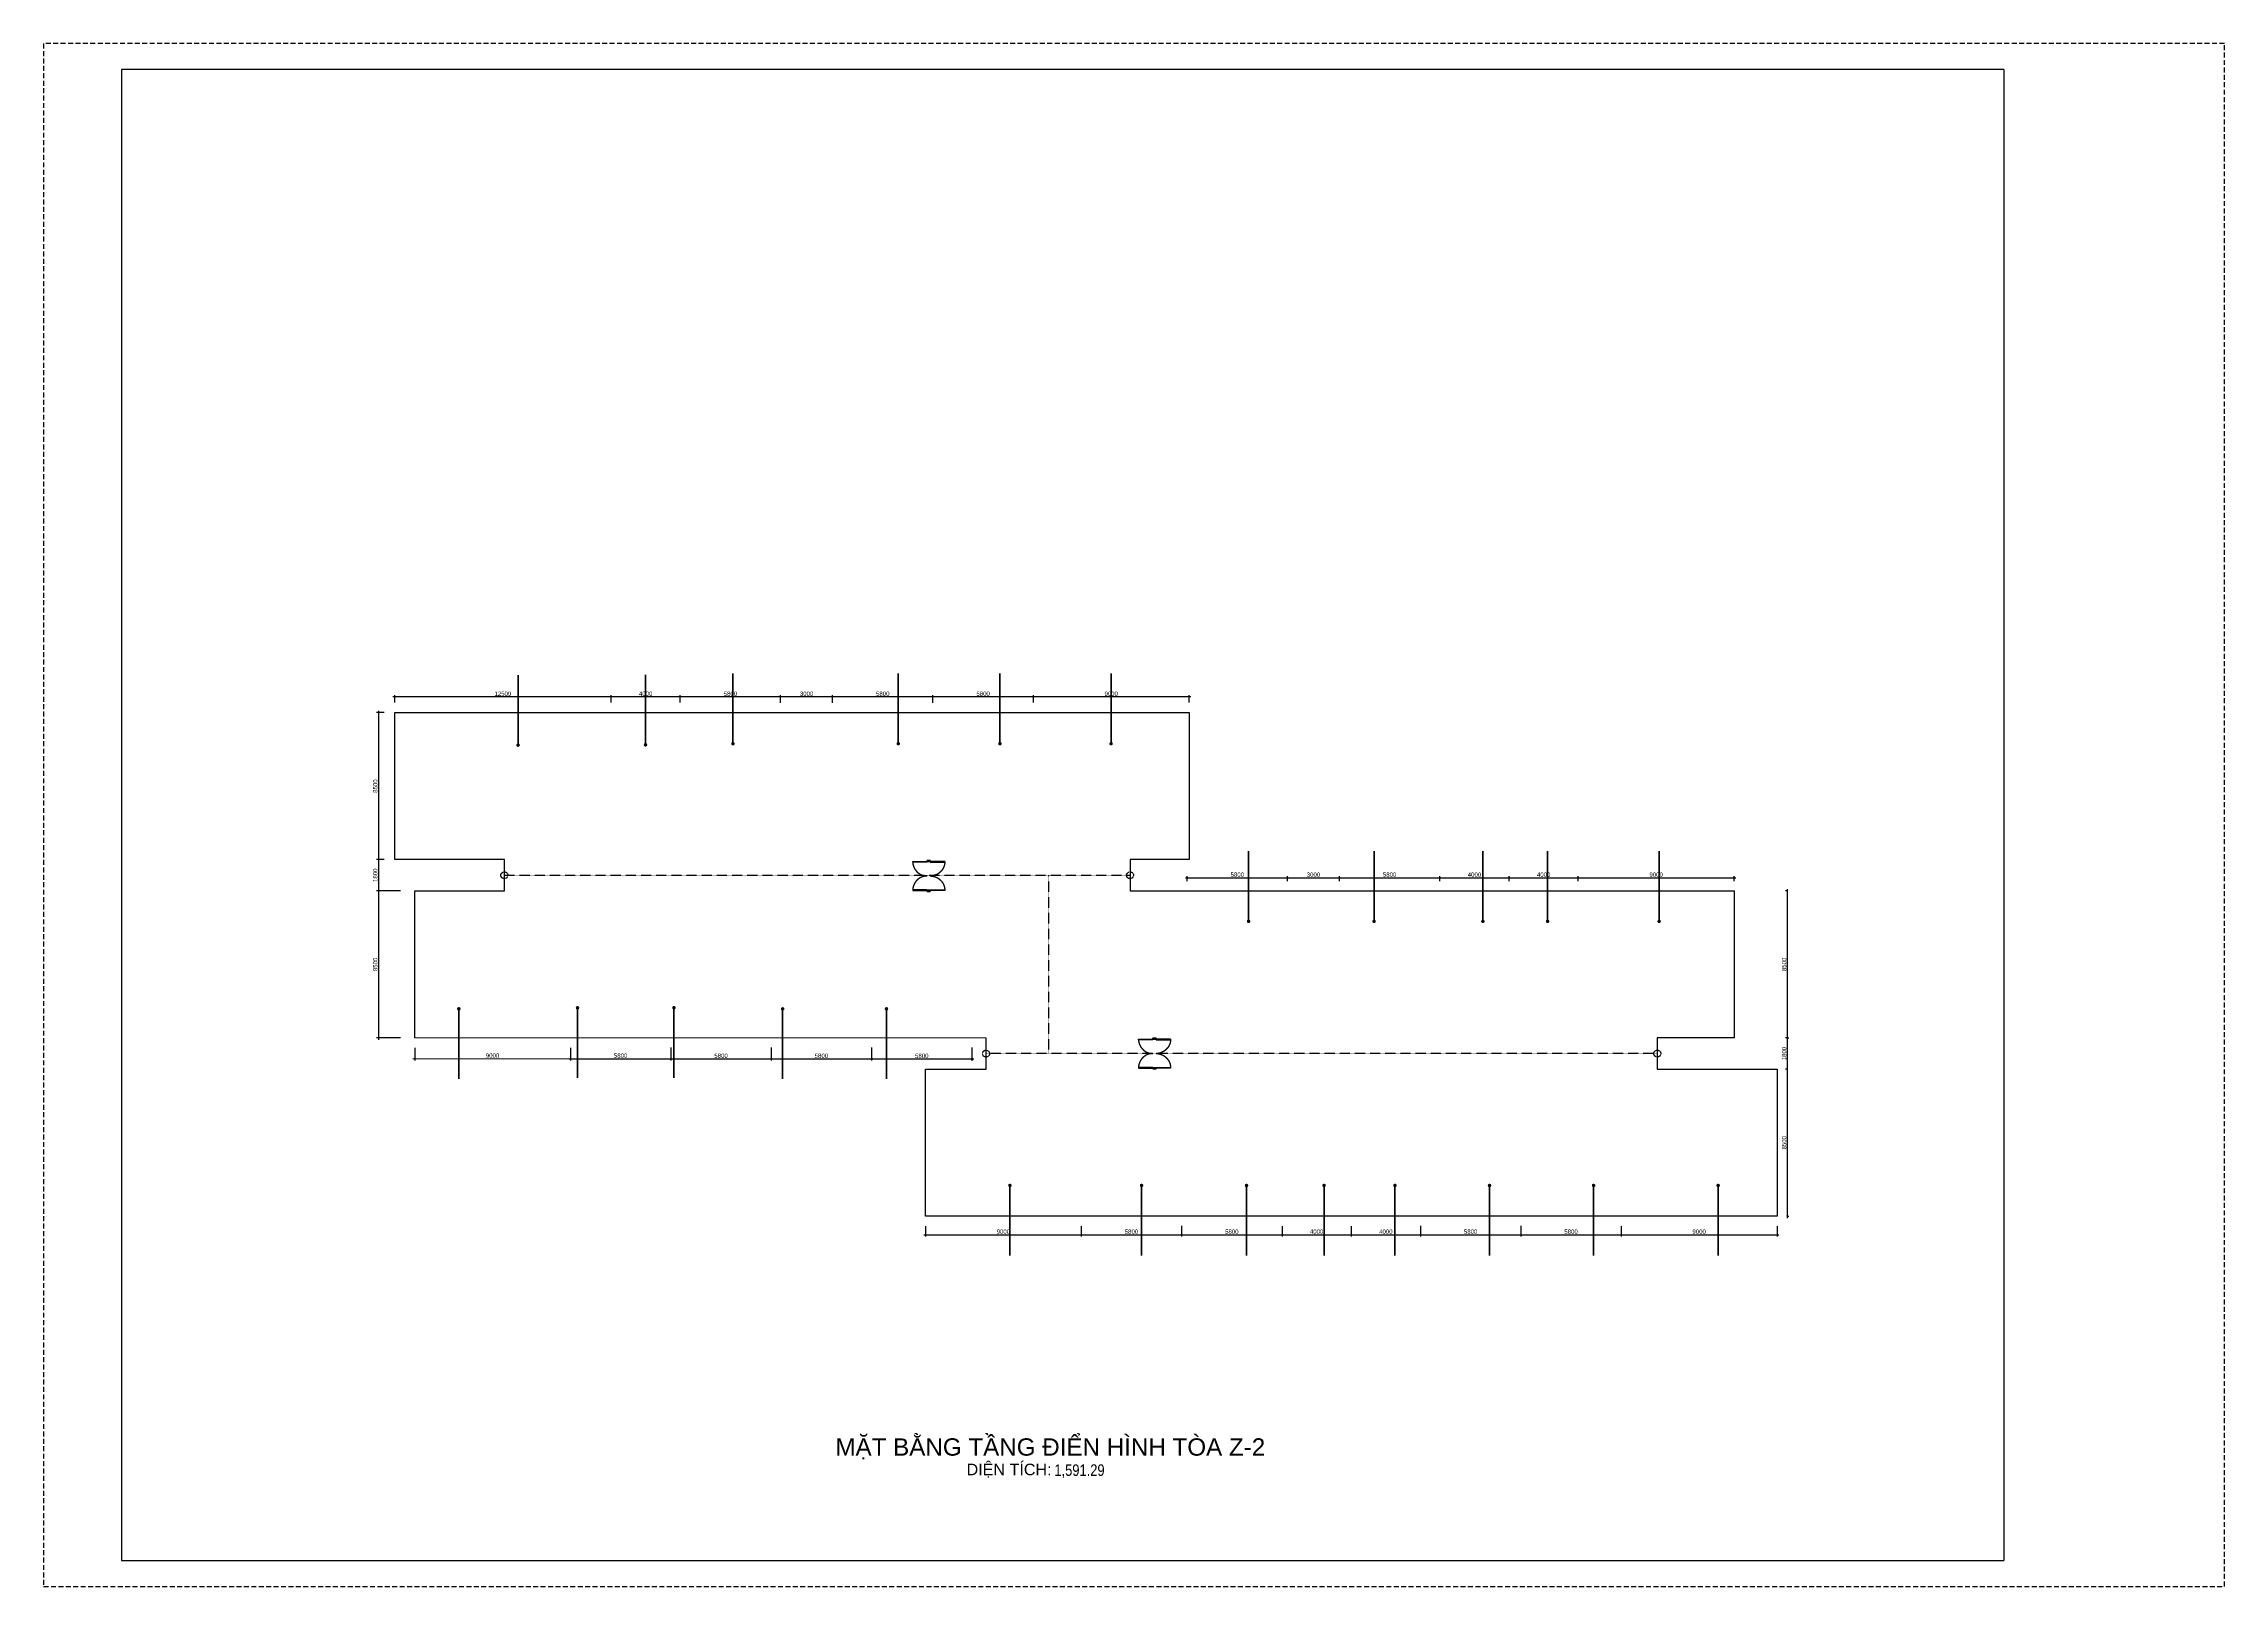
# Model space of a CAD drawing. Header units: millimetres. Extents: x 43 to 126043, y -89269 to -169.
import ezdxf
from ezdxf.enums import TextEntityAlignment as Align

# ---------------------------------------------------------------- set-up
doc = ezdxf.new("R2010")
doc.units = ezdxf.units.MM
doc.linetypes.add('HIDDEN', pattern=[9.525, 6.35, -3.175])
doc.layers.get('0').update_dxf_attribs({"color": 231})
doc.layers.get('DefPoints').update_dxf_attribs({"color": 191})
for name, color, linetype in [('A-DOOR', 142, 'Continuous'), ('MDI-BAO', 1, 'Continuous'), ('S-DIM', 231, 'Continuous')]:
    doc.layers.add(name, color=color, linetype=linetype)
doc.layers.add('A-SHBD', color=7, linetype='Continuous', lineweight=35)
doc.layers.add('A-TEXT', color=255, linetype='Continuous', lineweight=25)
doc.layers.add('MDI-HANHLANG', color=5, linetype='HIDDEN', plot=False)
doc.styles.add('250602-MB CO CAU CĂN HO X1-3A-1$0$style1', font='arial.ttf')
doc.styles.add('VTK_Arial', font='arial.ttf', dxfattribs={"width": 0.8})
doc.dimstyles.new('250602-MB CO CAU CĂN HO X1-3A-1$0$Dim_50', dxfattribs={"dimscale": 50, "dimtxt": 2, "dimasz": 1.5, "dimexe": 1, "dimexo": 0, "dimgap": 1, "dimtad": 1, "dimdec": 0, "dimlfac": -1, "dimzin": 12, "dimdsep": 46, "dimtxsty": '250602-MB CO CAU CĂN HO X1-3A-1$0$style1', "dimblk1": '250602-MB CO CAU CĂN HO X1-3A-1$0$_ARCHTICK', "dimblk2": '250602-MB CO CAU CĂN HO X1-3A-1$0$_ARCHTICK', "dimsah": 1, "dimcen": 1.5, "dimdle": 1.5, "dimclrd": 256, "dimclre": 256, "dimclrt": 2, "dimadec": 1, "dimazin": 3, "dimtm": 1e-09, "dimtfac": 0.416667, "dimtdec": 0, "dimtix": 1, "dimtmove": 2, "dimatfit": 3, "dimfxl": 7, "dimfxlon": 1, "dimtolj": 1, "dimtzin": 0, "dimlwd": -1, "dimlwe": -1, "dimarcsym": 1})
doc.dimstyles.new('A-2.5-DIM100', dxfattribs={"dimscale": 100, "dimtxt": 2.5, "dimasz": 1, "dimexe": 1, "dimexo": 0, "dimgap": 0.5, "dimtad": 1, "dimdec": 0, "dimzin": 12, "dimdsep": 46, "dimtxsty": 'VTK_Arial', "dimblk": 'ARCHTICK', "dimcen": 0, "dimdle": 1, "dimclrd": 256, "dimclre": 256, "dimclrt": 7, "dimadec": 1, "dimazin": 3, "dimtfac": 1, "dimtdec": 0, "dimtmove": 0, "dimatfit": 2, "dimfxl": 20, "dimtolj": 1, "dimtzin": 0, "dimlwd": -1, "dimlwe": -1, "dimarcsym": 0})

# ---------------------------------------------------------------- blocks, each defined once
blk = doc.blocks.new('VTK-A1_BoKhungTen')
at = {"layer": 'DefPoints', "linetype": 'HIDDEN', "ltscale": 0.3}
blk.add_lwpolyline([(0, -594), (840, -594), (840, 0), (0, 0)], close=True, dxfattribs=at)
at = {"layer": 'DefPoints'}
for points in [[(755, -10), (30, -10), (30, -584), (755, -584)], [(755, -10), (755, -584)]]:
    blk.add_lwpolyline(points, dxfattribs=at)
blk = doc.blocks.new('*U3')
for p, q in [((-738, -90), (-738, -50)), ((-100, -70), (-738, -70)), ((-100, -90), (-100, -50)), ((-738, -1685), (-738, -1725)), ((-100, -1705), (-738, -1705)), ((-100, -1685), (-100, -1725))]:
    blk.add_line(p, q)
for points in [[(180, 0), (180, -60), (40, -60), (40, -50), (0, -50), (0, 0)], [(0, -50), (0, -90), (-838, -90), (-838, -50)], [(0, -1725), (0, -1685), (-838, -1685), (-838, -1725)], [(180, -1775), (180, -1715), (40, -1715), (40, -1725), (0, -1725), (0, -1775)]]:
    blk.add_lwpolyline(points, close=True)
at = {"linetype": 'HIDDEN', "ltscale": 1000}
for centre, start, end in [((0, -50), 180.00004, 270), ((0, -1725), 90, 179.99996)]:
    blk.add_arc(centre, 838, start, end, dxfattribs=at)
blk = doc.blocks.new('*U4')
for p, q in [((-738, -90), (-738, -50)), ((-100, -70), (-738, -70)), ((-100, -90), (-100, -50)), ((-738, -1685), (-738, -1725)), ((-100, -1705), (-738, -1705)), ((-100, -1685), (-100, -1725))]:
    blk.add_line(p, q)
for points in [[(180, 0), (180, -60), (40, -60), (40, -50), (0, -50), (0, 0)], [(0, -50), (0, -90), (-838, -90), (-838, -50)], [(0, -1725), (0, -1685), (-838, -1685), (-838, -1725)], [(180, -1775), (180, -1715), (40, -1715), (40, -1725), (0, -1725), (0, -1775)]]:
    blk.add_lwpolyline(points, close=True)
at = {"linetype": 'HIDDEN', "ltscale": 1000}
for centre, start, end in [((0, -50), 180.00004, 270), ((0, -1725), 90, 179.99996)]:
    blk.add_arc(centre, 838, start, end, dxfattribs=at)
blk = doc.blocks.new('250602-MB CO CAU CĂN HO X1-3A-1$0$_ARCHTICK')
at = {"color": 0, "linetype": 'ByBlock', "const_width": 0.15}
blk.add_lwpolyline([(-0.5, -0.5), (0.5, 0.5)], dxfattribs=at)
blk = doc.blocks.new('_ArchTick')
at = {"color": 0, "linetype": 'ByBlock', "const_width": 0.15}
blk.add_lwpolyline([(-0.5, -0.5), (0.5, 0.5)], dxfattribs=at)
blk = doc.blocks.new('*D12')
at = {"layer": 'DefPoints', "color": 0, "transparency": 16777216}
for p in [(57228, -37894), (57228, -38231), (66228, -38231)]:
    blk.add_point(p, dxfattribs=at)
at = {"layer": 'S-DIM', "transparency": 16777216}
for p, q in [((57228, -38231), (57228, -37794)), ((66228, -38231), (66228, -37794)), ((66328, -37894), (57128, -37894))]:
    blk.add_line(p, q, dxfattribs=at)
at = {"layer": 'S-DIM', "transparency": 16777216, "xscale": 100, "yscale": 100, "zscale": 100, "rotation": 180}
blk.add_blockref('_ArchTick', (57228, -37894), dxfattribs=at)
at = {"layer": 'S-DIM', "transparency": 16777216, "xscale": 100, "yscale": 100, "zscale": 100}
blk.add_blockref('_ArchTick', (66228, -37894), dxfattribs=at)
at = {"layer": 'S-DIM', "color": 7, "transparency": 16777216, "insert": (61728, -37717), "char_height": 250, "attachment_point": 5, "style": 'VTK_Arial'}
blk.add_mtext('\\A1;9000', dxfattribs=at)
blk = doc.blocks.new('*D13')
at = {"layer": 'DefPoints', "color": 0, "transparency": 16777216}
for p in [(51428, -37894), (51428, -38246), (57228, -38231)]:
    blk.add_point(p, dxfattribs=at)
at = {"layer": 'S-DIM', "transparency": 16777216}
for p, q in [((51428, -38246), (51428, -37794)), ((57228, -38231), (57228, -37794)), ((57328, -37894), (51328, -37894))]:
    blk.add_line(p, q, dxfattribs=at)
at = {"layer": 'S-DIM', "transparency": 16777216, "xscale": 100, "yscale": 100, "zscale": 100, "rotation": 180}
blk.add_blockref('_ArchTick', (51428, -37894), dxfattribs=at)
at = {"layer": 'S-DIM', "transparency": 16777216, "xscale": 100, "yscale": 100, "zscale": 100}
blk.add_blockref('_ArchTick', (57228, -37894), dxfattribs=at)
at = {"layer": 'S-DIM', "color": 7, "transparency": 16777216, "insert": (54328, -37717), "char_height": 250, "attachment_point": 5, "style": 'VTK_Arial'}
blk.add_mtext('\\A1;5800', dxfattribs=at)
blk = doc.blocks.new('*D14')
at = {"layer": 'DefPoints', "color": 0, "transparency": 16777216}
for p in [(45628, -37894), (45628, -38246), (51428, -38246)]:
    blk.add_point(p, dxfattribs=at)
at = {"layer": 'S-DIM', "transparency": 16777216}
for p, q in [((45628, -38246), (45628, -37794)), ((51428, -38246), (51428, -37794)), ((51528, -37894), (45528, -37894))]:
    blk.add_line(p, q, dxfattribs=at)
at = {"layer": 'S-DIM', "transparency": 16777216, "xscale": 100, "yscale": 100, "zscale": 100, "rotation": 180}
blk.add_blockref('_ArchTick', (45628, -37894), dxfattribs=at)
at = {"layer": 'S-DIM', "transparency": 16777216, "xscale": 100, "yscale": 100, "zscale": 100}
blk.add_blockref('_ArchTick', (51428, -37894), dxfattribs=at)
at = {"layer": 'S-DIM', "color": 7, "transparency": 16777216, "insert": (48528, -37717), "char_height": 250, "attachment_point": 5, "style": 'VTK_Arial'}
blk.add_mtext('\\A1;5800', dxfattribs=at)
blk = doc.blocks.new('*D15')
at = {"layer": 'DefPoints', "color": 0, "transparency": 16777216}
for p in [(42628, -37894), (42628, -38246), (45628, -38246)]:
    blk.add_point(p, dxfattribs=at)
at = {"layer": 'S-DIM', "transparency": 16777216}
for p, q in [((42628, -38246), (42628, -37794)), ((45628, -38246), (45628, -37794)), ((45728, -37894), (42528, -37894))]:
    blk.add_line(p, q, dxfattribs=at)
at = {"layer": 'S-DIM', "transparency": 16777216, "xscale": 100, "yscale": 100, "zscale": 100, "rotation": 180}
blk.add_blockref('_ArchTick', (42628, -37894), dxfattribs=at)
at = {"layer": 'S-DIM', "transparency": 16777216, "xscale": 100, "yscale": 100, "zscale": 100}
blk.add_blockref('_ArchTick', (45628, -37894), dxfattribs=at)
at = {"layer": 'S-DIM', "color": 7, "transparency": 16777216, "insert": (44128, -37716), "char_height": 250, "attachment_point": 5, "style": 'VTK_Arial'}
blk.add_mtext('\\A1;3000', dxfattribs=at)
blk = doc.blocks.new('*D16')
at = {"layer": 'DefPoints', "color": 0, "transparency": 16777216}
for p in [(36828, -37894), (36828, -38231), (42628, -38246)]:
    blk.add_point(p, dxfattribs=at)
at = {"layer": 'S-DIM', "transparency": 16777216}
for p, q in [((36828, -38231), (36828, -37794)), ((42628, -38246), (42628, -37794)), ((42728, -37894), (36728, -37894))]:
    blk.add_line(p, q, dxfattribs=at)
at = {"layer": 'S-DIM', "transparency": 16777216, "xscale": 100, "yscale": 100, "zscale": 100, "rotation": 180}
blk.add_blockref('_ArchTick', (36828, -37894), dxfattribs=at)
at = {"layer": 'S-DIM', "transparency": 16777216, "xscale": 100, "yscale": 100, "zscale": 100}
blk.add_blockref('_ArchTick', (42628, -37894), dxfattribs=at)
at = {"layer": 'S-DIM', "color": 7, "transparency": 16777216, "insert": (39728, -37717), "char_height": 250, "attachment_point": 5, "style": 'VTK_Arial'}
blk.add_mtext('\\A1;5800', dxfattribs=at)
blk = doc.blocks.new('*D17')
at = {"layer": 'DefPoints', "color": 0, "transparency": 16777216}
for p in [(32828, -37894), (32828, -38231), (36828, -38231)]:
    blk.add_point(p, dxfattribs=at)
at = {"layer": 'S-DIM', "transparency": 16777216}
for p, q in [((32828, -38231), (32828, -37794)), ((36828, -38231), (36828, -37794)), ((36928, -37894), (32728, -37894))]:
    blk.add_line(p, q, dxfattribs=at)
at = {"layer": 'S-DIM', "transparency": 16777216, "xscale": 100, "yscale": 100, "zscale": 100, "rotation": 180}
blk.add_blockref('_ArchTick', (32828, -37894), dxfattribs=at)
at = {"layer": 'S-DIM', "transparency": 16777216, "xscale": 100, "yscale": 100, "zscale": 100}
blk.add_blockref('_ArchTick', (36828, -37894), dxfattribs=at)
at = {"layer": 'S-DIM', "color": 7, "transparency": 16777216, "insert": (34828, -37717), "char_height": 250, "attachment_point": 5, "style": 'VTK_Arial'}
blk.add_mtext('\\A1;4000', dxfattribs=at)
blk = doc.blocks.new('*D18')
at = {"layer": 'DefPoints', "color": 0, "transparency": 16777216}
for p in [(20328, -37894), (20328, -38231), (32828, -38231)]:
    blk.add_point(p, dxfattribs=at)
at = {"layer": 'S-DIM', "transparency": 16777216}
for p, q in [((20328, -38231), (20328, -37794)), ((32828, -38231), (32828, -37794)), ((32928, -37894), (20228, -37894))]:
    blk.add_line(p, q, dxfattribs=at)
at = {"layer": 'S-DIM', "transparency": 16777216, "xscale": 100, "yscale": 100, "zscale": 100, "rotation": 180}
blk.add_blockref('_ArchTick', (20328, -37894), dxfattribs=at)
at = {"layer": 'S-DIM', "transparency": 16777216, "xscale": 100, "yscale": 100, "zscale": 100}
blk.add_blockref('_ArchTick', (32828, -37894), dxfattribs=at)
at = {"layer": 'S-DIM', "color": 7, "transparency": 16777216, "insert": (26578, -37717), "char_height": 250, "attachment_point": 5, "style": 'VTK_Arial'}
blk.add_mtext('\\A1;12500', dxfattribs=at)
blk = doc.blocks.new('*D19')
at = {"layer": 'DefPoints', "color": 0, "transparency": 16777216}
for p in [(19728, -38798), (19384, -47298), (19728, -47298)]:
    blk.add_point(p, dxfattribs=at)
at = {"layer": 'S-DIM', "transparency": 16777216}
for p, q in [((19728, -38798), (19284, -38798)), ((19384, -38698), (19384, -47398)), ((19728, -47298), (19284, -47298))]:
    blk.add_line(p, q, dxfattribs=at)
at = {"layer": 'S-DIM', "transparency": 16777216, "xscale": 100, "yscale": 100, "zscale": 100}
for p, rotation in [((19384, -38798), 90), ((19384, -47298), 270)]:
    blk.add_blockref('_ArchTick', p, dxfattribs=dict(at, rotation=rotation))
at = {"layer": 'S-DIM', "color": 7, "transparency": 16777216, "insert": (19207, -43048), "char_height": 250, "attachment_point": 5, "rotation": 90, "style": 'VTK_Arial'}
blk.add_mtext('\\A1;8500', dxfattribs=at)
blk = doc.blocks.new('*D20')
at = {"layer": 'DefPoints', "color": 0, "transparency": 16777216}
for p in [(19728, -47298), (19384, -49097), (20662, -49097)]:
    blk.add_point(p, dxfattribs=at)
at = {"layer": 'S-DIM', "transparency": 16777216}
for p, q in [((19728, -47298), (19284, -47298)), ((19384, -47198), (19384, -49197)), ((20662, -49097), (19284, -49097))]:
    blk.add_line(p, q, dxfattribs=at)
at = {"layer": 'S-DIM', "transparency": 16777216, "xscale": 100, "yscale": 100, "zscale": 100}
for p, rotation in [((19384, -47298), 90), ((19384, -49097), 270)]:
    blk.add_blockref('_ArchTick', p, dxfattribs=dict(at, rotation=rotation))
at = {"layer": 'S-DIM', "color": 7, "transparency": 16777216, "insert": (19207, -48198), "char_height": 250, "attachment_point": 5, "rotation": 90, "style": 'VTK_Arial'}
blk.add_mtext('\\A1;1800', dxfattribs=at)
blk = doc.blocks.new('*D21')
at = {"layer": 'DefPoints', "color": 0, "transparency": 16777216}
for p in [(20662, -49097), (19384, -57597), (20662, -57597)]:
    blk.add_point(p, dxfattribs=at)
at = {"layer": 'S-DIM', "transparency": 16777216}
for p, q in [((20662, -49097), (19284, -49097)), ((19384, -48997), (19384, -57697)), ((20662, -57597), (19284, -57597))]:
    blk.add_line(p, q, dxfattribs=at)
at = {"layer": 'S-DIM', "transparency": 16777216, "xscale": 100, "yscale": 100, "zscale": 100}
for p, rotation in [((19384, -49097), 90), ((19384, -57597), 270)]:
    blk.add_blockref('_ArchTick', p, dxfattribs=dict(at, rotation=rotation))
at = {"layer": 'S-DIM', "color": 7, "transparency": 16777216, "insert": (19207, -53347), "char_height": 250, "attachment_point": 5, "rotation": 90, "style": 'VTK_Arial'}
blk.add_mtext('\\A1;8500', dxfattribs=at)
blk = doc.blocks.new('*D22')
at = {"layer": 'DefPoints', "color": 0, "transparency": 16777216}
for p in [(21482, -58159), (30482, -58164), (30482, -58796)]:
    blk.add_point(p, dxfattribs=at)
at = {"layer": 'S-DIM', "transparency": 16777216}
for p, q in [((21382, -58791), (30582, -58796)), ((21482, -58159), (21482, -58891)), ((30482, -58164), (30482, -58896))]:
    blk.add_line(p, q, dxfattribs=at)
at = {"layer": 'S-DIM', "transparency": 16777216, "xscale": 100, "yscale": 100, "zscale": 100}
for p, rotation in [((21482, -58791), 179.9681690146564), ((30482, -58796), 359.9681690146564)]:
    blk.add_blockref('_ArchTick', p, dxfattribs=dict(at, rotation=rotation))
at = {"layer": 'S-DIM', "color": 7, "transparency": 16777216, "insert": (25982, -58616), "char_height": 250, "attachment_point": 5, "rotation": 359.96817, "style": 'VTK_Arial'}
blk.add_mtext('\\A1;9000', dxfattribs=at)
blk = doc.blocks.new('*D23')
at = {"layer": 'DefPoints', "color": 0, "transparency": 16777216}
for p in [(30482, -58164), (36282, -58149), (36282, -58800)]:
    blk.add_point(p, dxfattribs=at)
at = {"layer": 'S-DIM', "transparency": 16777216}
for p, q in [((30382, -58796), (36382, -58800)), ((30482, -58164), (30482, -58896)), ((36282, -58149), (36282, -58900))]:
    blk.add_line(p, q, dxfattribs=at)
at = {"layer": 'S-DIM', "transparency": 16777216, "xscale": 100, "yscale": 100, "zscale": 100}
for p, rotation in [((30482, -58796), 179.9681690146564), ((36282, -58800), 359.9681690146564)]:
    blk.add_blockref('_ArchTick', p, dxfattribs=dict(at, rotation=rotation))
at = {"layer": 'S-DIM', "color": 7, "transparency": 16777216, "insert": (33382, -58620), "char_height": 250, "attachment_point": 5, "rotation": 359.96817, "style": 'VTK_Arial'}
blk.add_mtext('\\A1;5800', dxfattribs=at)
blk = doc.blocks.new('*D24')
at = {"layer": 'DefPoints', "color": 0, "transparency": 16777216}
for p in [(36282, -58149), (42082, -58149), (42082, -58803)]:
    blk.add_point(p, dxfattribs=at)
at = {"layer": 'S-DIM', "transparency": 16777216}
for p, q in [((36182, -58800), (42182, -58803)), ((36282, -58149), (36282, -58900)), ((42082, -58149), (42082, -58903))]:
    blk.add_line(p, q, dxfattribs=at)
at = {"layer": 'S-DIM', "transparency": 16777216, "xscale": 100, "yscale": 100, "zscale": 100}
for p, rotation in [((36282, -58800), 179.9681690146564), ((42082, -58803), 359.9681690146564)]:
    blk.add_blockref('_ArchTick', p, dxfattribs=dict(at, rotation=rotation))
at = {"layer": 'S-DIM', "color": 7, "transparency": 16777216, "insert": (39182, -58624), "char_height": 250, "attachment_point": 5, "rotation": 359.96817, "style": 'VTK_Arial'}
blk.add_mtext('\\A1;5800', dxfattribs=at)
blk = doc.blocks.new('*D25')
at = {"layer": 'DefPoints', "color": 0, "transparency": 16777216}
for p in [(42082, -58149), (47882, -58149), (47882, -58806)]:
    blk.add_point(p, dxfattribs=at)
at = {"layer": 'S-DIM', "transparency": 16777216}
for p, q in [((41982, -58803), (47982, -58806)), ((42082, -58149), (42082, -58903)), ((47882, -58149), (47882, -58906))]:
    blk.add_line(p, q, dxfattribs=at)
at = {"layer": 'S-DIM', "transparency": 16777216, "xscale": 100, "yscale": 100, "zscale": 100}
for p, rotation in [((42082, -58803), 179.9681690146564), ((47882, -58806), 359.9681690146564)]:
    blk.add_blockref('_ArchTick', p, dxfattribs=dict(at, rotation=rotation))
at = {"layer": 'S-DIM', "color": 7, "transparency": 16777216, "insert": (44982, -58627), "char_height": 250, "attachment_point": 5, "rotation": 359.96817, "style": 'VTK_Arial'}
blk.add_mtext('\\A1;5800', dxfattribs=at)
blk = doc.blocks.new('*D26')
at = {"layer": 'DefPoints', "color": 0, "transparency": 16777216}
for p in [(47882, -58149), (53682, -58149), (53682, -58809)]:
    blk.add_point(p, dxfattribs=at)
at = {"layer": 'S-DIM', "transparency": 16777216}
for p, q in [((47782, -58806), (53782, -58809)), ((47882, -58149), (47882, -58906)), ((53682, -58149), (53682, -58909))]:
    blk.add_line(p, q, dxfattribs=at)
at = {"layer": 'S-DIM', "transparency": 16777216, "xscale": 100, "yscale": 100, "zscale": 100}
for p, rotation in [((47882, -58806), 179.9681690146564), ((53682, -58809), 359.9681690146564)]:
    blk.add_blockref('_ArchTick', p, dxfattribs=dict(at, rotation=rotation))
at = {"layer": 'S-DIM', "color": 7, "transparency": 16777216, "insert": (50782, -58630), "char_height": 250, "attachment_point": 5, "rotation": 359.96817, "style": 'VTK_Arial'}
blk.add_mtext('\\A1;5800', dxfattribs=at)
blk = doc.blocks.new('*D27')
at = {"layer": 'DefPoints', "color": 0, "transparency": 16777216}
for p in [(50995, -68464), (59995, -68464), (59995, -68962)]:
    blk.add_point(p, dxfattribs=at)
at = {"layer": 'S-DIM', "transparency": 16777216}
for p, q in [((50895, -68962), (60095, -68962)), ((50995, -68464), (50995, -69062)), ((59995, -68464), (59995, -69062))]:
    blk.add_line(p, q, dxfattribs=at)
at = {"layer": 'S-DIM', "transparency": 16777216, "xscale": 100, "yscale": 100, "zscale": 100, "rotation": 180}
blk.add_blockref('_ArchTick', (50995, -68962), dxfattribs=at)
at = {"layer": 'S-DIM', "transparency": 16777216, "xscale": 100, "yscale": 100, "zscale": 100}
blk.add_blockref('_ArchTick', (59995, -68962), dxfattribs=at)
at = {"layer": 'S-DIM', "color": 7, "transparency": 16777216, "insert": (55495, -68784), "char_height": 250, "attachment_point": 5, "style": 'VTK_Arial'}
blk.add_mtext('\\A1;9000', dxfattribs=at)
blk = doc.blocks.new('*D28')
at = {"layer": 'DefPoints', "color": 0, "transparency": 16777216}
for p in [(59995, -68464), (65795, -68449), (65795, -68962)]:
    blk.add_point(p, dxfattribs=at)
at = {"layer": 'S-DIM', "transparency": 16777216}
for p, q in [((59895, -68962), (65895, -68962)), ((59995, -68464), (59995, -69062)), ((65795, -68449), (65795, -69062))]:
    blk.add_line(p, q, dxfattribs=at)
at = {"layer": 'S-DIM', "transparency": 16777216, "xscale": 100, "yscale": 100, "zscale": 100, "rotation": 180}
blk.add_blockref('_ArchTick', (59995, -68962), dxfattribs=at)
at = {"layer": 'S-DIM', "transparency": 16777216, "xscale": 100, "yscale": 100, "zscale": 100}
blk.add_blockref('_ArchTick', (65795, -68962), dxfattribs=at)
at = {"layer": 'S-DIM', "color": 7, "transparency": 16777216, "insert": (62895, -68784), "char_height": 250, "attachment_point": 5, "style": 'VTK_Arial'}
blk.add_mtext('\\A1;5800', dxfattribs=at)
blk = doc.blocks.new('*D29')
at = {"layer": 'DefPoints', "color": 0, "transparency": 16777216}
for p in [(65795, -68449), (71595, -68464), (71595, -68962)]:
    blk.add_point(p, dxfattribs=at)
at = {"layer": 'S-DIM', "transparency": 16777216}
for p, q in [((65695, -68962), (71695, -68962)), ((65795, -68449), (65795, -69062)), ((71595, -68464), (71595, -69062))]:
    blk.add_line(p, q, dxfattribs=at)
at = {"layer": 'S-DIM', "transparency": 16777216, "xscale": 100, "yscale": 100, "zscale": 100, "rotation": 180}
blk.add_blockref('_ArchTick', (65795, -68962), dxfattribs=at)
at = {"layer": 'S-DIM', "transparency": 16777216, "xscale": 100, "yscale": 100, "zscale": 100}
blk.add_blockref('_ArchTick', (71595, -68962), dxfattribs=at)
at = {"layer": 'S-DIM', "color": 7, "transparency": 16777216, "insert": (68695, -68784), "char_height": 250, "attachment_point": 5, "style": 'VTK_Arial'}
blk.add_mtext('\\A1;5800', dxfattribs=at)
blk = doc.blocks.new('*D30')
at = {"layer": 'DefPoints', "color": 0, "transparency": 16777216}
for p in [(71595, -68464), (75595, -68464), (75595, -68962)]:
    blk.add_point(p, dxfattribs=at)
at = {"layer": 'S-DIM', "transparency": 16777216}
for p, q in [((71495, -68962), (75695, -68962)), ((71595, -68464), (71595, -69062)), ((75595, -68464), (75595, -69062))]:
    blk.add_line(p, q, dxfattribs=at)
at = {"layer": 'S-DIM', "transparency": 16777216, "xscale": 100, "yscale": 100, "zscale": 100, "rotation": 180}
blk.add_blockref('_ArchTick', (71595, -68962), dxfattribs=at)
at = {"layer": 'S-DIM', "transparency": 16777216, "xscale": 100, "yscale": 100, "zscale": 100}
blk.add_blockref('_ArchTick', (75595, -68962), dxfattribs=at)
at = {"layer": 'S-DIM', "color": 7, "transparency": 16777216, "insert": (73595, -68784), "char_height": 250, "attachment_point": 5, "style": 'VTK_Arial'}
blk.add_mtext('\\A1;4000', dxfattribs=at)
blk = doc.blocks.new('*D31')
at = {"layer": 'DefPoints', "color": 0, "transparency": 16777216}
for p in [(75595, -68464), (79595, -68449), (79595, -68962)]:
    blk.add_point(p, dxfattribs=at)
at = {"layer": 'S-DIM', "transparency": 16777216}
for p, q in [((75495, -68962), (79695, -68962)), ((75595, -68464), (75595, -69062)), ((79595, -68449), (79595, -69062))]:
    blk.add_line(p, q, dxfattribs=at)
at = {"layer": 'S-DIM', "transparency": 16777216, "xscale": 100, "yscale": 100, "zscale": 100, "rotation": 180}
blk.add_blockref('_ArchTick', (75595, -68962), dxfattribs=at)
at = {"layer": 'S-DIM', "transparency": 16777216, "xscale": 100, "yscale": 100, "zscale": 100}
blk.add_blockref('_ArchTick', (79595, -68962), dxfattribs=at)
at = {"layer": 'S-DIM', "color": 7, "transparency": 16777216, "insert": (77595, -68784), "char_height": 250, "attachment_point": 5, "style": 'VTK_Arial'}
blk.add_mtext('\\A1;4000', dxfattribs=at)
blk = doc.blocks.new('*D32')
at = {"layer": 'DefPoints', "color": 0, "transparency": 16777216}
for p in [(79595, -68449), (85395, -68449), (85395, -68962)]:
    blk.add_point(p, dxfattribs=at)
at = {"layer": 'S-DIM', "transparency": 16777216}
for p, q in [((79495, -68962), (85495, -68962)), ((79595, -68449), (79595, -69062)), ((85395, -68449), (85395, -69062))]:
    blk.add_line(p, q, dxfattribs=at)
at = {"layer": 'S-DIM', "transparency": 16777216, "xscale": 100, "yscale": 100, "zscale": 100, "rotation": 180}
blk.add_blockref('_ArchTick', (79595, -68962), dxfattribs=at)
at = {"layer": 'S-DIM', "transparency": 16777216, "xscale": 100, "yscale": 100, "zscale": 100}
blk.add_blockref('_ArchTick', (85395, -68962), dxfattribs=at)
at = {"layer": 'S-DIM', "color": 7, "transparency": 16777216, "insert": (82495, -68784), "char_height": 250, "attachment_point": 5, "style": 'VTK_Arial'}
blk.add_mtext('\\A1;5800', dxfattribs=at)
blk = doc.blocks.new('*D33')
at = {"layer": 'DefPoints', "color": 0, "transparency": 16777216}
for p in [(85395, -68449), (91195, -68464), (91195, -68962)]:
    blk.add_point(p, dxfattribs=at)
at = {"layer": 'S-DIM', "transparency": 16777216}
for p, q in [((85295, -68962), (91295, -68962)), ((85395, -68449), (85395, -69062)), ((91195, -68464), (91195, -69062))]:
    blk.add_line(p, q, dxfattribs=at)
at = {"layer": 'S-DIM', "transparency": 16777216, "xscale": 100, "yscale": 100, "zscale": 100, "rotation": 180}
blk.add_blockref('_ArchTick', (85395, -68962), dxfattribs=at)
at = {"layer": 'S-DIM', "transparency": 16777216, "xscale": 100, "yscale": 100, "zscale": 100}
blk.add_blockref('_ArchTick', (91195, -68962), dxfattribs=at)
at = {"layer": 'S-DIM', "color": 7, "transparency": 16777216, "insert": (88295, -68784), "char_height": 250, "attachment_point": 5, "style": 'VTK_Arial'}
blk.add_mtext('\\A1;5800', dxfattribs=at)
blk = doc.blocks.new('*D34')
at = {"layer": 'DefPoints', "color": 0, "transparency": 16777216}
for p in [(91195, -68464), (100195, -68464), (100195, -68962)]:
    blk.add_point(p, dxfattribs=at)
at = {"layer": 'S-DIM', "transparency": 16777216}
for p, q in [((91095, -68962), (100295, -68962)), ((91195, -68464), (91195, -69062)), ((100195, -68464), (100195, -69062))]:
    blk.add_line(p, q, dxfattribs=at)
at = {"layer": 'S-DIM', "transparency": 16777216, "xscale": 100, "yscale": 100, "zscale": 100, "rotation": 180}
blk.add_blockref('_ArchTick', (91195, -68962), dxfattribs=at)
at = {"layer": 'S-DIM', "transparency": 16777216, "xscale": 100, "yscale": 100, "zscale": 100}
blk.add_blockref('_ArchTick', (100195, -68962), dxfattribs=at)
at = {"layer": 'S-DIM', "color": 7, "transparency": 16777216, "insert": (95695, -68784), "char_height": 250, "attachment_point": 5, "style": 'VTK_Arial'}
blk.add_mtext('\\A1;9000', dxfattribs=at)
blk = doc.blocks.new('*D35')
at = {"layer": 'DefPoints', "color": 0, "transparency": 16777216}
for p in [(100785, -49097), (100785, -57597), (100785, -57597)]:
    blk.add_point(p, dxfattribs=at)
at = {"layer": 'S-DIM', "transparency": 16777216}
for p, q in [((100785, -49097), (100685, -49097)), ((100785, -48997), (100785, -57697)), ((100785, -57597), (100685, -57597))]:
    blk.add_line(p, q, dxfattribs=at)
at = {"layer": 'S-DIM', "transparency": 16777216, "xscale": 100, "yscale": 100, "zscale": 100}
for p, rotation in [((100785, -49097), 90), ((100785, -57597), 270)]:
    blk.add_blockref('_ArchTick', p, dxfattribs=dict(at, rotation=rotation))
at = {"layer": 'S-DIM', "color": 7, "transparency": 16777216, "insert": (100608, -53347), "char_height": 250, "attachment_point": 5, "rotation": 90, "style": 'VTK_Arial'}
blk.add_mtext('\\A1;8500', dxfattribs=at)
blk = doc.blocks.new('*D36')
at = {"layer": 'DefPoints', "color": 0, "transparency": 16777216}
for p in [(100785, -57597), (100785, -59397), (100795, -59397)]:
    blk.add_point(p, dxfattribs=at)
at = {"layer": 'S-DIM', "transparency": 16777216}
for p, q in [((100785, -57497), (100785, -59497)), ((100785, -57597), (100885, -57597)), ((100795, -59397), (100685, -59397))]:
    blk.add_line(p, q, dxfattribs=at)
at = {"layer": 'S-DIM', "transparency": 16777216, "xscale": 100, "yscale": 100, "zscale": 100}
for p, rotation in [((100785, -57597), 90), ((100785, -59397), 270)]:
    blk.add_blockref('_ArchTick', p, dxfattribs=dict(at, rotation=rotation))
at = {"layer": 'S-DIM', "color": 7, "transparency": 16777216, "insert": (100608, -58497), "char_height": 250, "attachment_point": 5, "rotation": 90, "style": 'VTK_Arial'}
blk.add_mtext('\\A1;1800', dxfattribs=at)
blk = doc.blocks.new('*D37')
at = {"layer": 'DefPoints', "color": 0, "transparency": 16777216}
for p in [(100795, -59397), (100785, -67897), (100785, -67897)]:
    blk.add_point(p, dxfattribs=at)
at = {"layer": 'S-DIM', "transparency": 16777216}
for p, q in [((100795, -59397), (100685, -59397)), ((100785, -59297), (100785, -67997)), ((100785, -67897), (100885, -67897))]:
    blk.add_line(p, q, dxfattribs=at)
at = {"layer": 'S-DIM', "transparency": 16777216, "xscale": 100, "yscale": 100, "zscale": 100}
for p, rotation in [((100785, -59397), 90), ((100785, -67897), 270)]:
    blk.add_blockref('_ArchTick', p, dxfattribs=dict(at, rotation=rotation))
at = {"layer": 'S-DIM', "color": 7, "transparency": 16777216, "insert": (100608, -63647), "char_height": 250, "attachment_point": 5, "rotation": 90, "style": 'VTK_Arial'}
blk.add_mtext('\\A1;8500', dxfattribs=at)
blk = doc.blocks.new('*D38')
at = {"layer": 'DefPoints', "color": 0, "transparency": 16777216}
for p in [(66113, -48546), (71913, -48344), (71913, -48546)]:
    blk.add_point(p, dxfattribs=at)
at = {"layer": 'S-DIM', "transparency": 16777216}
for p, q in [((66013, -48344), (72013, -48344)), ((66113, -48546), (66113, -48244)), ((71913, -48546), (71913, -48244))]:
    blk.add_line(p, q, dxfattribs=at)
at = {"layer": 'S-DIM', "transparency": 16777216, "xscale": 100, "yscale": 100, "zscale": 100, "rotation": 180}
blk.add_blockref('_ArchTick', (66113, -48344), dxfattribs=at)
at = {"layer": 'S-DIM', "transparency": 16777216, "xscale": 100, "yscale": 100, "zscale": 100}
blk.add_blockref('_ArchTick', (71913, -48344), dxfattribs=at)
at = {"layer": 'S-DIM', "color": 7, "transparency": 16777216, "insert": (69013, -48166), "char_height": 250, "attachment_point": 5, "style": 'VTK_Arial'}
blk.add_mtext('\\A1;5800', dxfattribs=at)
blk = doc.blocks.new('*D39')
at = {"layer": 'DefPoints', "color": 0, "transparency": 16777216}
for p in [(71913, -48546), (74913, -48344), (74913, -48546)]:
    blk.add_point(p, dxfattribs=at)
at = {"layer": 'S-DIM', "transparency": 16777216}
for p, q in [((71813, -48344), (75013, -48344)), ((71913, -48546), (71913, -48244)), ((74913, -48546), (74913, -48244))]:
    blk.add_line(p, q, dxfattribs=at)
at = {"layer": 'S-DIM', "transparency": 16777216, "xscale": 100, "yscale": 100, "zscale": 100, "rotation": 180}
blk.add_blockref('_ArchTick', (71913, -48344), dxfattribs=at)
at = {"layer": 'S-DIM', "transparency": 16777216, "xscale": 100, "yscale": 100, "zscale": 100}
blk.add_blockref('_ArchTick', (74913, -48344), dxfattribs=at)
at = {"layer": 'S-DIM', "color": 7, "transparency": 16777216, "insert": (73413, -48166), "char_height": 250, "attachment_point": 5, "style": 'VTK_Arial'}
blk.add_mtext('\\A1;3000', dxfattribs=at)
blk = doc.blocks.new('*D40')
at = {"layer": 'DefPoints', "color": 0, "transparency": 16777216}
for p in [(74913, -48546), (80713, -48344), (80713, -48546)]:
    blk.add_point(p, dxfattribs=at)
at = {"layer": 'S-DIM', "transparency": 16777216}
for p, q in [((74813, -48344), (80813, -48344)), ((74913, -48546), (74913, -48244)), ((80713, -48546), (80713, -48244))]:
    blk.add_line(p, q, dxfattribs=at)
at = {"layer": 'S-DIM', "transparency": 16777216, "xscale": 100, "yscale": 100, "zscale": 100, "rotation": 180}
blk.add_blockref('_ArchTick', (74913, -48344), dxfattribs=at)
at = {"layer": 'S-DIM', "transparency": 16777216, "xscale": 100, "yscale": 100, "zscale": 100}
blk.add_blockref('_ArchTick', (80713, -48344), dxfattribs=at)
at = {"layer": 'S-DIM', "color": 7, "transparency": 16777216, "insert": (77813, -48166), "char_height": 250, "attachment_point": 5, "style": 'VTK_Arial'}
blk.add_mtext('\\A1;5800', dxfattribs=at)
blk = doc.blocks.new('*D41')
at = {"layer": 'DefPoints', "color": 0, "transparency": 16777216}
for p in [(80713, -48546), (84713, -48344), (84713, -48546)]:
    blk.add_point(p, dxfattribs=at)
at = {"layer": 'S-DIM', "transparency": 16777216}
for p, q in [((80613, -48344), (84813, -48344)), ((80713, -48546), (80713, -48244)), ((84713, -48546), (84713, -48244))]:
    blk.add_line(p, q, dxfattribs=at)
at = {"layer": 'S-DIM', "transparency": 16777216, "xscale": 100, "yscale": 100, "zscale": 100, "rotation": 180}
blk.add_blockref('_ArchTick', (80713, -48344), dxfattribs=at)
at = {"layer": 'S-DIM', "transparency": 16777216, "xscale": 100, "yscale": 100, "zscale": 100}
blk.add_blockref('_ArchTick', (84713, -48344), dxfattribs=at)
at = {"layer": 'S-DIM', "color": 7, "transparency": 16777216, "insert": (82713, -48166), "char_height": 250, "attachment_point": 5, "style": 'VTK_Arial'}
blk.add_mtext('\\A1;4000', dxfattribs=at)
blk = doc.blocks.new('*D42')
at = {"layer": 'DefPoints', "color": 0, "transparency": 16777216}
for p in [(84713, -48546), (88713, -48344), (88713, -48531)]:
    blk.add_point(p, dxfattribs=at)
at = {"layer": 'S-DIM', "transparency": 16777216}
for p, q in [((84613, -48344), (88813, -48344)), ((84713, -48546), (84713, -48244)), ((88713, -48531), (88713, -48244))]:
    blk.add_line(p, q, dxfattribs=at)
at = {"layer": 'S-DIM', "transparency": 16777216, "xscale": 100, "yscale": 100, "zscale": 100, "rotation": 180}
blk.add_blockref('_ArchTick', (84713, -48344), dxfattribs=at)
at = {"layer": 'S-DIM', "transparency": 16777216, "xscale": 100, "yscale": 100, "zscale": 100}
blk.add_blockref('_ArchTick', (88713, -48344), dxfattribs=at)
at = {"layer": 'S-DIM', "color": 7, "transparency": 16777216, "insert": (86713, -48166), "char_height": 250, "attachment_point": 5, "style": 'VTK_Arial'}
blk.add_mtext('\\A1;4000', dxfattribs=at)
blk = doc.blocks.new('*D43')
at = {"layer": 'DefPoints', "color": 0, "transparency": 16777216}
for p in [(88713, -48531), (97713, -48344), (97713, -48531)]:
    blk.add_point(p, dxfattribs=at)
at = {"layer": 'S-DIM', "transparency": 16777216}
for p, q in [((88613, -48344), (97813, -48344)), ((88713, -48531), (88713, -48244)), ((97713, -48531), (97713, -48244))]:
    blk.add_line(p, q, dxfattribs=at)
at = {"layer": 'S-DIM', "transparency": 16777216, "xscale": 100, "yscale": 100, "zscale": 100, "rotation": 180}
blk.add_blockref('_ArchTick', (88713, -48344), dxfattribs=at)
at = {"layer": 'S-DIM', "transparency": 16777216, "xscale": 100, "yscale": 100, "zscale": 100}
blk.add_blockref('_ArchTick', (97713, -48344), dxfattribs=at)
at = {"layer": 'S-DIM', "color": 7, "transparency": 16777216, "insert": (93213, -48166), "char_height": 250, "attachment_point": 5, "style": 'VTK_Arial'}
blk.add_mtext('\\A1;9000', dxfattribs=at)

msp = doc.modelspace()

# ---------------------------------------------------------------- linework, layer by layer
at = {"layer": 'MDI-BAO', "elevation": 0}
msp.add_lwpolyline([(20327.7, -38797.4), (66227.7, -38797.7), (66227.7, -47297.7), (62812.8, -47297.7), (62812.8, -49097.5), (97712.7, -49097.5), (97712.7, -57597.5), (93277.7, -57597.5), (93278.1, -59397.2), (100195.2, -59397.2), (100195.2, -67897.2), (50995.2, -67897.2), (50995.2, -59397.2), (54495.2, -59397.2), (54495.2, -57604.8), (21482.4, -57597.5), (21482.4, -49097.4), (26662.7, -49097.5), (26662.7, -47297.7), (20327.7, -47297.7)], close=True, dxfattribs=at)
at = {"layer": 'MDI-HANHLANG'}
for p, q in [((26662.7, -48197.6), (62812.8, -48197.6)), ((58112.6, -48197.6), (58112.6, -58497.2)), ((93277.9, -58497.2), (54495.2, -58497.2))]:
    msp.add_line(p, q, dxfattribs=at)
for centre in [(26662.7, -48197.6), (62812.8, -48197.6), (54495.2, -58501), (93277.9, -58497.3)]:
    msp.add_circle(centre, 200, dxfattribs=at)

# ---------------------------------------------------------------- block references
at = {"layer": 'A-DOOR'}
for p in [(51094.7, -47352.9), (64138.9, -57607.4)]:
    msp.add_blockref('*U4', p, dxfattribs=at)
at = {"layer": 'A-DOOR', "xscale": -1}
for p in [(51274.7, -47352.9), (64318.9, -57607.4)]:
    msp.add_blockref('*U3', p, dxfattribs=at)
at = {"layer": 'DefPoints', "xscale": 150, "yscale": 150, "zscale": 150}
msp.add_blockref('VTK-A1_BoKhungTen', (43.4, -168.9), dxfattribs=at)

# ---------------------------------------------------------------- texts
at = {"layer": 'A-TEXT', "style": 'VTK_Arial'}
msp.add_text('MẶT BẰNG TẦNG ĐIỂN HÌNH TÒA Z-2', height=1000, dxfattribs=at).set_placement((58207.2, -81719.1), align=Align.CENTER)
msp.add_text('DIỆN TÍCH:', height=666.67, dxfattribs=at).set_placement((53368.8, -82850.2))
at = {"layer": 'A-TEXT', "style": 'VTK_Arial', "width": 0.8}
msp.add_text('1,591.29', height=666.67, dxfattribs=at).set_placement((58443.9, -82888.1))

# ---------------------------------------------------------------- dimensions: what is measured, and where the dimension line sits
at = {"layer": 'S-DIM'}
for base, p1, p2, picture, middle in [((20327.7, -37894.2), (32827.7, -38231.1), (20327.7, -38231.1), '*D18', (26577.7, -37716.5)), ((32827.7, -37894.2), (36827.7, -38231.1), (32827.7, -38231.1), '*D17', (34827.7, -37716.5)), ((36827.7, -37894.2), (42627.7, -38246.1), (36827.7, -38231.1), '*D16', (39727.7, -37716.5)), ((42627.7, -37894.2), (45627.7, -38246.1), (42627.7, -38246.1), '*D15', (44127.7, -37716.4)), ((45627.7, -37894.2), (51427.7, -38246.1), (45627.7, -38246.1), '*D14', (48527.7, -37716.5)), ((51427.7, -37894.2), (57227.7, -38231.1), (51427.7, -38246.1), '*D13', (54327.7, -37716.5))]:
    dim = msp.add_linear_dim(base=base, p1=p1, p2=p2, dimstyle='A-2.5-DIM100', override={"dimpost": '\\X', "dimtmove": 1}, dxfattribs=at)
    dim.commit()
    dim.dimension.update_dxf_attribs({"geometry": picture, "text_midpoint": middle})
for p1, p2, distance, picture, middle in [((66227.7, -38231.1), (57227.7, -38231.1), -337, '*D12', (61727.7, -37716.5)), ((19727.7, -38797.7), (19727.7, -47297.7), -343.5, '*D19', (19206.5, -43047.7)), ((66112.7, -48545.9), (71912.7, -48545.9), 201.9, '*D38', (69012.7, -48166.4)), ((100785.2, -49097.2), (100785.2, -57597.2), 0, '*D35', (100607.6, -53347.2)), ((21482.4, -58159), (30482.4, -58164), -632.3, '*D22', (25982.1, -58616.2)), ((50995.2, -68463.8), (59995.2, -68463.8), -497.8, '*D27', (55495.2, -68784))]:
    dim = msp.add_aligned_dim(p1=p1, p2=p2, distance=distance, dimstyle='A-2.5-DIM100', override={"dimpost": '\\X'}, dxfattribs=at)
    dim.commit()
    dim.dimension.update_dxf_attribs({"geometry": picture, "text_midpoint": middle})
for base, p1, p2, angle, picture, middle in [((19384.2, -49097.5), (19727.7, -47297.7), (20662.4, -49097.5), 90, '*D20', (19206.5, -48197.6)), ((19384.2, -57597.5), (20662.4, -49097.5), (20662.4, -57597.5), 90, '*D21', (19206.5, -53347.5)), ((74912.7, -48344), (71912.7, -48545.9), (74912.7, -48545.9), 180, '*D39', (73412.7, -48166.3)), ((80712.7, -48344), (74912.7, -48545.9), (80712.7, -48545.9), 180, '*D40', (77812.7, -48166.4)), ((84712.7, -48344), (80712.7, -48545.9), (84712.7, -48545.9), 180, '*D41', (82712.7, -48166.4)), ((88712.7, -48344), (84712.7, -48545.9), (88712.7, -48530.9), 180, '*D42', (86712.7, -48166.4)), ((97712.7, -48344), (88712.7, -48530.9), (97712.7, -48530.9), 180, '*D43', (93212.7, -48166.4)), ((100785.2, -59397.2), (100785.2, -57597.2), (100795.2, -59397.2), 90, '*D36', (100607.6, -58497.2)), ((36282, -58799.6), (30482.4, -58164), (36282.4, -58149), 179.968169, '*D23', (33382.1, -58620.3)), ((42082, -58802.8), (36282.4, -58149), (42082.4, -58149), 179.968169, '*D24', (39182.1, -58623.6)), ((47882, -58806), (42082.4, -58149), (47882.4, -58149), 179.968169, '*D25', (44982.1, -58626.8)), ((53682, -58809.3), (47882.4, -58149), (53682.4, -58149), 179.968169, '*D26', (50782.1, -58630)), ((100785.2, -67897.2), (100795.2, -59397.2), (100785.2, -67897.2), 90, '*D37', (100607.6, -63647.2)), ((65795.2, -68961.6), (59995.2, -68463.8), (65795.2, -68448.8), 180, '*D28', (62895.2, -68784)), ((71595.2, -68961.6), (65795.2, -68448.8), (71595.2, -68463.8), 180, '*D29', (68695.2, -68784)), ((75595.2, -68961.6), (71595.2, -68463.8), (75595.2, -68463.8), 180, '*D30', (73595.2, -68784)), ((79595.2, -68961.6), (75595.2, -68463.8), (79595.2, -68448.8), 180, '*D31', (77595.2, -68784)), ((85395.2, -68961.6), (79595.2, -68448.8), (85395.2, -68448.8), 180, '*D32', (82495.2, -68784)), ((91195.2, -68961.6), (85395.2, -68448.8), (91195.2, -68463.8), 180, '*D33', (88295.2, -68784)), ((100195.2, -68961.6), (91195.2, -68463.8), (100195.2, -68463.8), 180, '*D34', (95695.2, -68784))]:
    dim = msp.add_linear_dim(base=base, p1=p1, p2=p2, angle=angle, dimstyle='A-2.5-DIM100', override={"dimpost": '\\X', "dimtmove": 1}, dxfattribs=at)
    dim.commit()
    dim.dimension.update_dxf_attribs({"geometry": picture, "text_midpoint": middle})

# ---------------------------------------------------------------- leaders
at = {"layer": 'A-SHBD'}
for points in [[(27458.6, -40683.4), (27458.6, -36636.1)], [(34820.7, -40668.8), (34820.7, -36621.4)], [(39870.9, -40600.9), (39870.9, -36553.6)], [(49421.9, -40600.9), (49421.9, -36553.6)], [(55296.5, -40600.9), (55296.5, -36553.6)], [(61720.3, -40601.2), (61720.3, -36553.9)], [(69666.2, -50860.2, 0), (69666.2, -46812.9, 0)], [(76912.9, -50860.2, 0), (76912.9, -46812.9, 0)], [(83200.3, -50860.2, 0), (83200.3, -46812.9, 0)], [(86937.9, -50860.2, 0), (86937.9, -46812.9, 0)], [(93383.5, -50860.2, 0), (93383.5, -46812.9, 0)], [(24032.8, -55915.2, 0), (24032.8, -59962.5, 0)], [(30892.8, -55855.2, 0), (30892.7, -59902.5, 0)], [(36462.8, -55847.7, 0), (36462.8, -59895, 0)], [(42740.3, -55915.2, 0), (42740.3, -59962.5, 0)], [(48740.3, -55915.2, 0), (48740.3, -59962.5, 0)], [(55873.7, -66115.1, 0), (55873.7, -70162.4, 0)], [(63480.6, -66115.1, 0), (63480.6, -70162.4, 0)], [(69545.8, -66115.1, 0), (69545.8, -70162.4, 0)], [(74026.6, -66115.1, 0), (74026.6, -70162.4, 0)], [(78120.1, -66115.1, 0), (78120.1, -70162.4, 0)], [(83585.1, -66115.1, 0), (83585, -70162.4, 0)], [(89597.3, -66115.1, 0), (89597.3, -70162.4, 0)], [(96793.2, -66115.1, 0), (96793.2, -70162.4, 0)]]:
    msp.add_leader(points, dimstyle='250602-MB CO CAU CĂN HO X1-3A-1$0$Dim_50', override={"dimasz": 4, "dimtad": 0, "dimldrblk": 'Dot', "dimtfill": 1}, dxfattribs=at)

doc.saveas('drawing.dxf')
